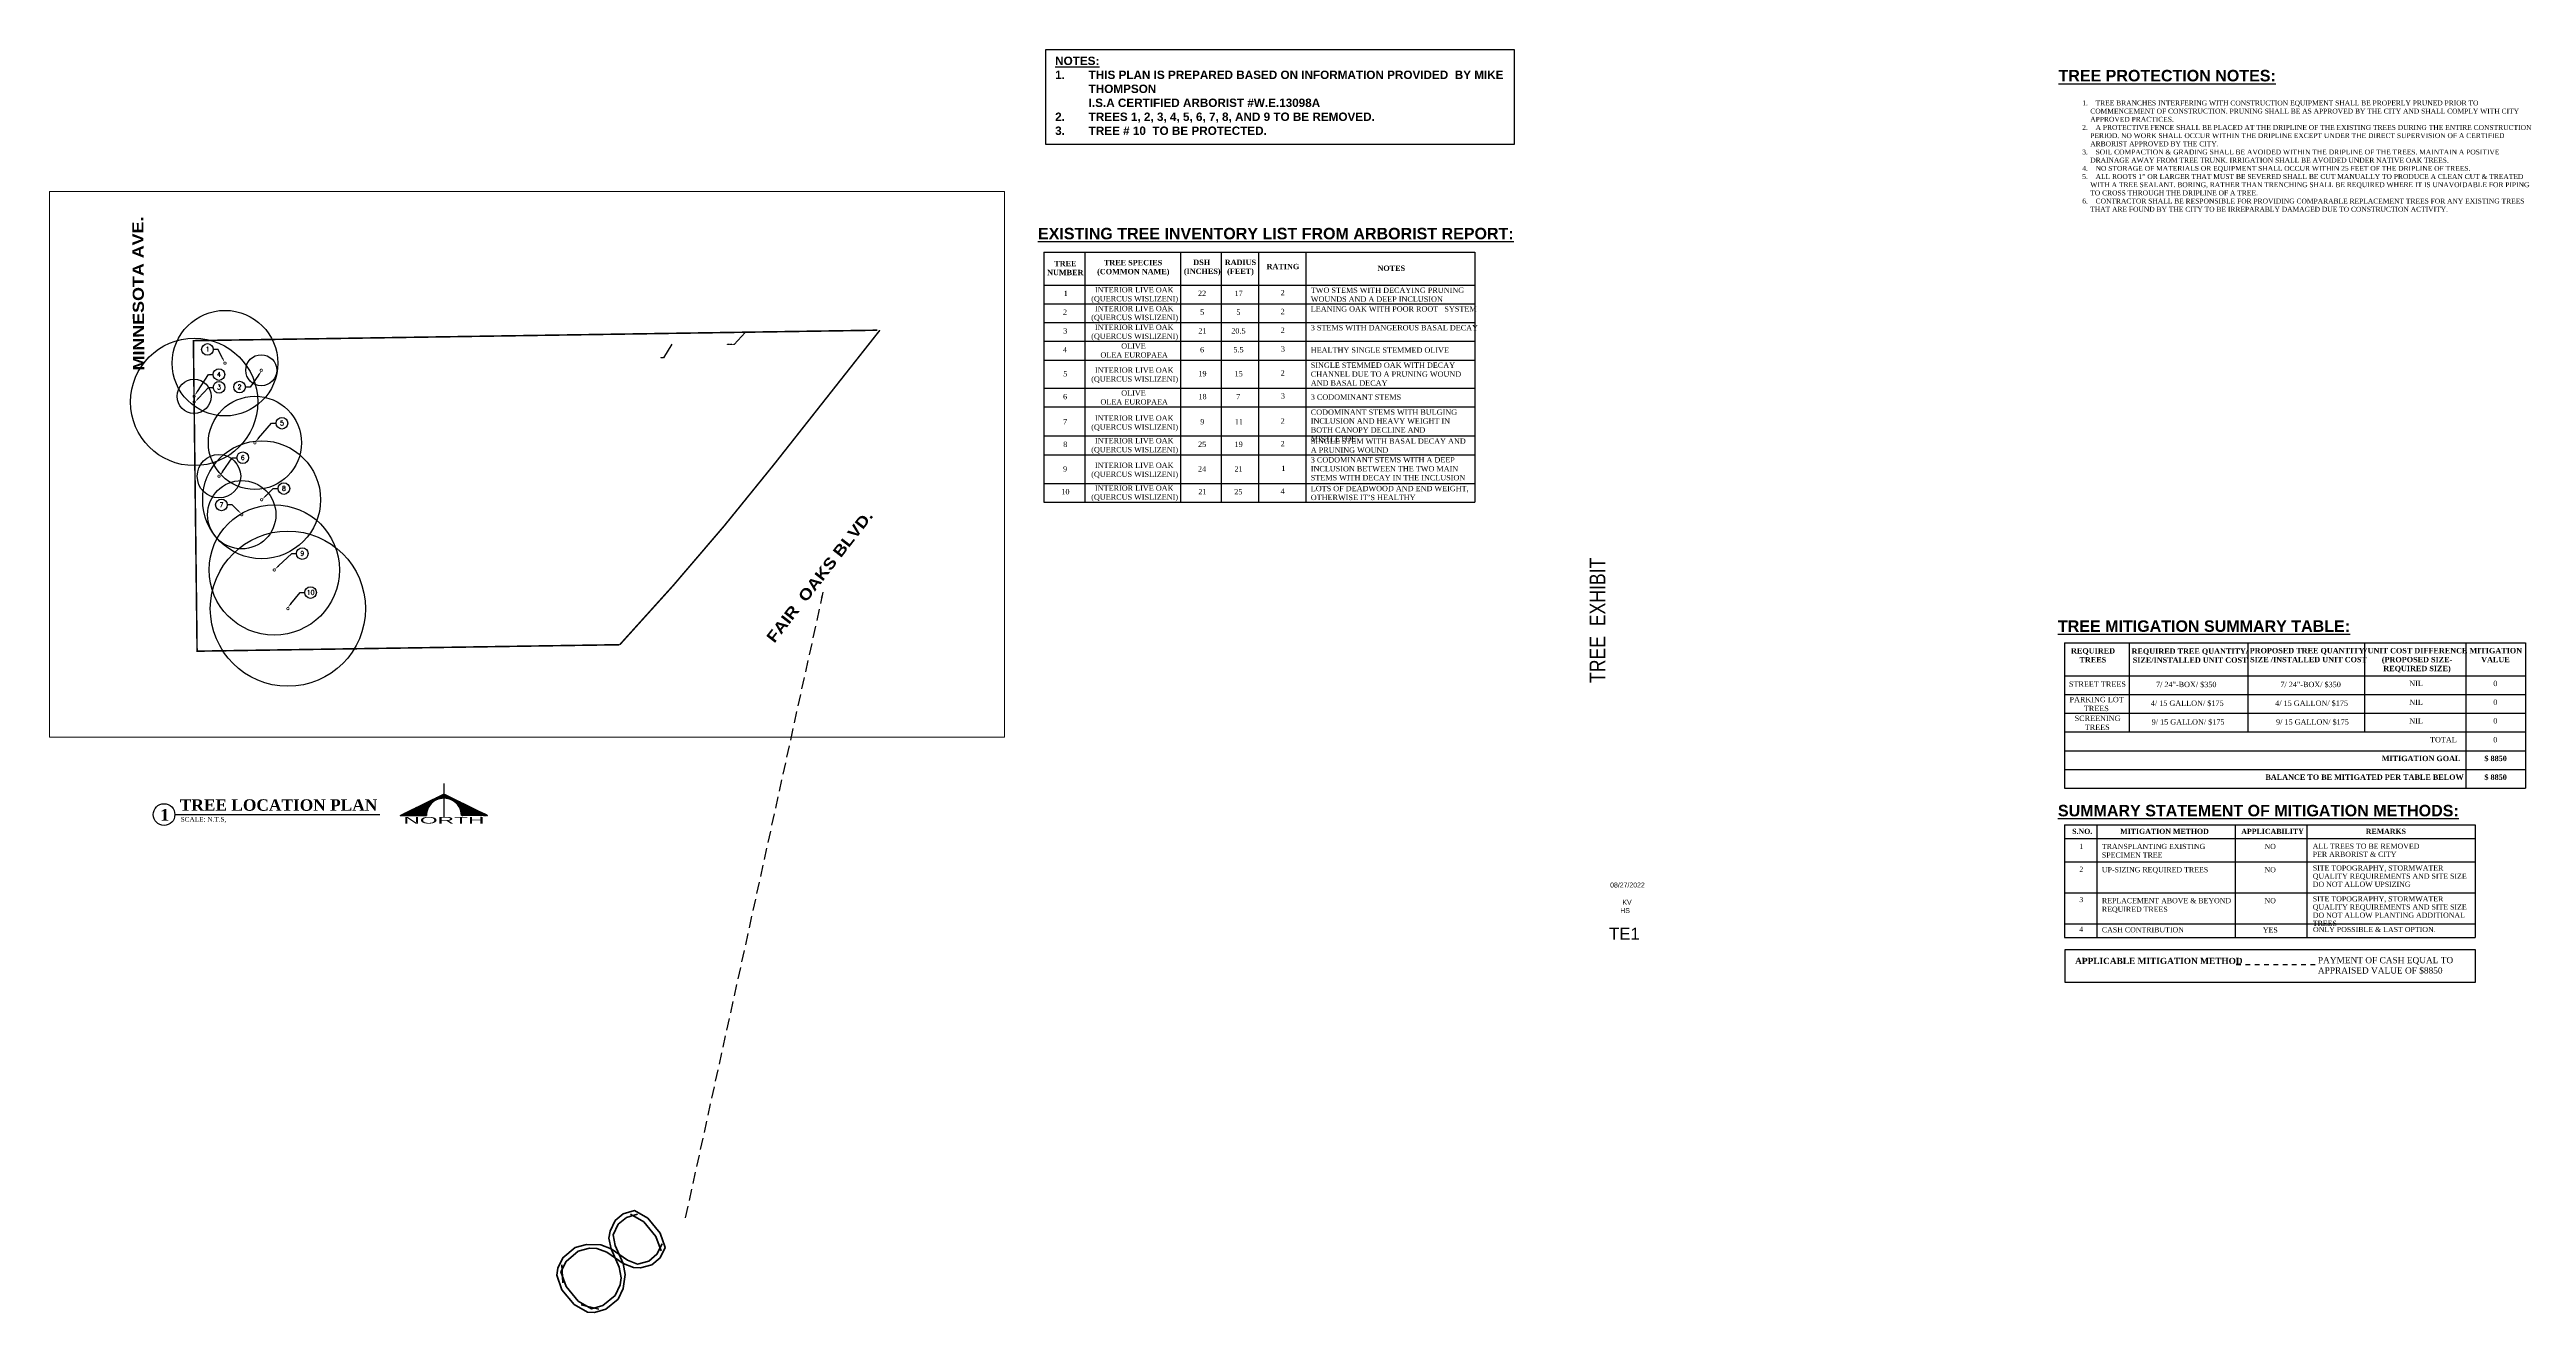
# Paper-space layout 'Layout1' of a CAD drawing. Header units: feet. Extents: x -0.2 to 53, y -6 to 21.2.
# The model-space entities are those that its viewports show. They can reach past a viewport. Long polylines and large blocks are cut down to what shows.
import ezdxf
from ezdxf import colors
from ezdxf.entities.mleader import LeaderData, LeaderLine
from ezdxf.enums import TextEntityAlignment as Align
from ezdxf.math import Vec2, Vec3

# ---------------------------------------------------------------- set-up
doc = ezdxf.new("R2010")
doc.units = ezdxf.units.FT
doc.header["$MEASUREMENT"] = 0
for name, pattern in [('DASHED2', [0.375, 0.25, -0.125]), ('DOT', [0.25, 0, -0.25]), ('HIDDEN', [0.375, 0.25, -0.125]), ('PHANTOM2', [1.25, 0.625, -0.125, 0.125, -0.125, 0.125, -0.125])]:
    doc.linetypes.add(name, pattern=pattern)
for name, color, linetype in [('FOUNDATION', 5, 'HIDDEN'), ('Labels', 13, 'Continuous'), ('NARROW', 1, 'Continuous'), ('PL', 6, 'Continuous'), ('TEXT', 2, 'Continuous'), ('TEXT 2', 2, 'Continuous'), ('TEXT1', 4, 'Continuous'), ('TEXT2', 3, 'Continuous'), ('TEXT3', 4, 'Continuous'), ('X-Bldg Roof', 41, 'DASHED2'), ('X-LABELS', 251, 'Continuous'), ('X-Site Surface', 1, 'Continuous'), ('X-TXT-PARCELS', 41, 'Continuous')]:
    doc.layers.add(name, color=color, linetype=linetype)
doc.styles.add('ACE ARCH1', font='arial.ttf')
doc.styles.add('ACE ROMANT', font='arial.ttf')
doc.styles.add('Annotative', font='romans.shx', dxfattribs={"height": 0.1})
doc.styles.add('Arial', font='ariblk.ttf', dxfattribs={"height": 0.06})
doc.styles.add('GRAFIC', font='helv03.shx', dxfattribs={"height": 0.003543})
doc.styles.add('ROMAND', font='romand.shx')
doc.styles.get("Standard").update_dxf_attribs({"font": 'romans.shx', "height": 0.1})
doc.dimstyles.new('Annotative', dxfattribs={"dimscale": 0, "dimtxt": 0.1, "dimasz": 0.125, "dimexe": 0.1, "dimexo": 0.0625, "dimgap": 0.09, "dimtad": 0, "dimzin": 0, "dimdsep": 46, "dimtxsty": 'Annotative', "dimcen": 0.09, "dimclrd": 256, "dimclre": 256, "dimclrt": 256, "dimaunit": 1, "dimadec": 3, "dimazin": 0, "dimtfac": 1, "dimtofl": 0, "dimtmove": 0, "dimatfit": 3, "dimfxl": 1, "dimtfill": 1, "dimtolj": 1, "dimtzin": 0, "dimarcsym": 0})

# ---------------------------------------------------------------- blocks, each defined once
blk = doc.blocks.new('TB_P_N')
at = {"layer": 'TEXT1', "style": 'ACE ROMANT', "width": 0.8}
blk.add_attdef('SHEET', text='', height=0.32, rotation=90, dxfattribs=at).set_placement((35.71, 8.116), align=Align.CENTER)
at = {"layer": 'TEXT1', "style": 'ACE ARCH1', "width": 0.85}
blk.add_attdef('##', (35.548, 0.718), '', height=0.4, dxfattribs=at)
at = {"layer": 'TEXT2', "style": 'ACE ARCH1'}
blk.add_attdef('SHEET?OF?', text='', height=0.2, dxfattribs=at).set_placement((36.168, 0.099), align=Align.CENTER)
at = {"layer": 'TEXT3', "style": 'ACE ARCH1'}
blk.add_attdef('?', (35.901, 1.907), '', height=0.11, dxfattribs=at)
at = {"layer": 'TEXT3', "style": 'ACE ARCH1', "width": 1.1}
for p in [(36.235, 1.544), (36.235, 1.363)]:
    blk.add_attdef('?', p, '', height=0.11, dxfattribs=at)
blk = doc.blocks.new('DFSD')
at = {"layer": 'NARROW'}
h = blk.add_hatch(dxfattribs=at)
h.set_pattern_fill('ANSI37', color=254, scale=0.01, angle=229.4069, style=0)
h.set_pattern_definition([(274.406869, (17.515341, -43.0485425), (0.001246304435, 9.6048198e-05), []), (4.406869, (17.515341, -43.0485425), (-9.6048198e-05, 0.001246304435), [])])
h.paths.add_polyline_path([(29.72, 2.758, -0.414214), (30.248, 2.799), (30.614, 3.226), (29.655, 2.814)])
h.paths.add_polyline_path([(29.72, 2.758), (29.655, 2.814), (29.394, 1.802), (29.76, 2.23, -0.414214)])
for p, q in [((30.614, 3.226), (29.655, 2.814)), ((30.614, 3.226), (30.248, 2.799)), ((29.394, 1.802), (29.655, 2.814)), ((29.481, 2.962), (30.03, 2.492)), ((29.394, 1.802), (29.76, 2.23))]:
    blk.add_line(p, q, dxfattribs=at)
blk.add_arc((30.004, 2.514), 0.375, 49.4069, 229.4069, dxfattribs=at)
at = {"layer": 'NARROW', "style": 'GRAFIC', "width": 2.5}
blk.add_text('NORTH', height=0.1402, rotation=49.4069, dxfattribs=at).set_placement((30.135, 2.403), align=Align.CENTER)
blk = doc.blocks.new('_TagCircle - Imperial')
at = {"color": 0, "linetype": 'ByBlock', "lineweight": -2, "transparency": 16777216}
blk.add_circle((0, 0), 0.125, dxfattribs=at)
at = {"color": 2, "transparency": 16777216}
blk.add_attdef('TAGNUMBER', text='', height=0.1, dxfattribs=at).set_placement((0, -0.046875), align=Align.CENTER)

msp = doc.modelspace()

# ---------------------------------------------------------------- linework, layer by layer
at = {"linetype": 'Continuous', "const_width": 0.25}
for points, elevation in [([(6766607.81, 1995044.7, 1), (6766607.06, 1995044.7, 1)], 138.18), ([(6766619.49, 1995042.42, 1), (6766618.74, 1995042.42, 1)], 136), ([(6766597.85, 1995034.03, 1), (6766597.1, 1995034.03, 1)], 138.99), ([(6766597.87, 1995032.21, 1), (6766597.12, 1995032.21, 1)], 277.99), ([(6766617.45, 1995019.04, 1), (6766616.7, 1995019.04, 1)], 134.92), ([(6766619.62, 1995000.73, 1), (6766618.87, 1995000.73, 1)], 132.72), ([(6766613.19, 1994995.91, 1), (6766612.44, 1994995.91, 1)], 133.87), ([(6766623.69, 1994978.11, 1), (6766622.94, 1994978.11, 1)], 128.52), ([(6766628.08, 1994965.65, 1), (6766627.33, 1994965.65, 1)], 126.13)]:
    msp.add_lwpolyline(points, format="xyb", close=True, dxfattribs=dict(at, elevation=elevation))
msp.add_lwpolyline([(6766605.87, 1995008.3, 1), (6766605.12, 1995008.3, 1)], format="xyb", close=True, dxfattribs=at)
for centre, radius in [((6766607.43, 1995044.7, 138.18), 17), ((6766597.5, 1995032.21, 277.99), 20.5), ((6766619.11, 1995042.42, 136), 5), ((6766597.47, 1995034.03, 138.99), 5.5), ((6766617.08, 1995019.04, 134.92), 15), ((6766605.49, 1995008.3), 7), ((6766619.24, 1995000.73, 132.72), 19), ((6766612.82, 1994995.91, 133.87), 11), ((6766623.31, 1994978.11, 128.52), 21), ((6766627.7, 1994965.65, 126.13), 25)]:
    msp.add_circle(centre, radius)
at = {"layer": 'PL', "linetype": 'PHANTOM2'}
msp.add_lwpolyline([(6766817.69, 1995055.32, 0.5, 0.5, 0), (6766775.45, 1995054.68, 0.5, 0.5, 0), (6766775.11, 1995054.67, 0.5, 0.5, 0), (6766597.25, 1995051.96, 0.5, 0.5, 0), (6766598.44, 1994951.96, 0.5, 0.5, 0), (6766720.74, 1994953.83, 0.5, 0.5, 0), (6766734.65, 1994954.04, 0.5, 0.5, 0.02003), (6766784.39, 1995012.14, 0.5, 0.5, 0), (6766818.48, 1995055.33, 0, 0, 0)], format="xyseb", dxfattribs=at)

# ---------------------------------------------------------------- texts
at = {"layer": 'TEXT 2', "color": 2, "linetype": 'Continuous', "style": 'Arial'}
for s, rotation, oblique, p in [('MINNESOTA AVE.', 90.37232, 360, (6766579.48, 1995067.14)), ('FAIR  OAKS BLVD.', 52.09278, 0, (6766799.06, 1994976.02))]:
    msp.add_text(s, height=3.6, rotation=rotation, dxfattribs=dict(at, oblique=oblique)).set_placement(p, align=Align.MIDDLE_CENTER)

# ---------------------------------------------------------------- leaders
at = {"layer": 'Labels', "color": 13, "linetype": 'Continuous', "lineweight": 0}
ml = msp.add_multileader_block('Standard', dxfattribs=at)
ml.set_content('_TagCircle - Imperial', color=13, scale=15)
ml.set_attribute('TAGNUMBER', '1', width=0)
ml.set_leader_properties(color=41, linetype='ByLayer', lineweight=-1)
ml.build(insert=Vec2(0, 0))
ml.multileader.update_dxf_attribs({"dogleg_length": 0.102, "arrow_head_size": 1.53, "scale": 15})
ctx = ml.context
ctx.base_point, ctx.scale, ctx.char_height, ctx.arrow_head_size, ctx.landing_gap_size, ctx.plane_origin = Vec3(6766599.92, 1995049.12, 138.18), 15, 1.5, 1.53, 1.35, Vec3(6766612.91, 1995047.47, 138.18)
notes = []
notes.append((ctx, [(0, (1, 1, 0), (6766605.2, 1995049.12, 138.18), (-1, 0), 1.53, [(0, [(6766607.26, 1995045.03, 138.18)], 0, [])])]))
ctx.block.insert = Vec3(6766601.79, 1995049.12, 138.18)
ml = msp.add_multileader_block('Standard', dxfattribs=at)
ml.set_content('_TagCircle - Imperial', color=13, scale=15)
ml.set_attribute('TAGNUMBER', '4', width=0)
ml.set_leader_properties(color=41, linetype='ByLayer', lineweight=-1)
ml.build(insert=Vec2(0, 0))
ml.multileader.update_dxf_attribs({"dogleg_length": 0.102, "arrow_head_size": 1.53, "scale": 15})
ctx = ml.context
ctx.base_point, ctx.scale, ctx.char_height, ctx.arrow_head_size, ctx.landing_gap_size, ctx.plane_origin = Vec3(6766603.62, 1995041.05, 138.99), 15, 1.5, 1.53, 1.35, Vec3(6766602.95, 1995036.79, 138.99)
notes.append((ctx, [(1, (1, 1, 0), (6766602.09, 1995041.05, 138.99), (1, 0), 1.53, [(0, [(6766597.7, 1995034.32, 138.99)], 0, [])])]))
ctx.block.insert = Vec3(6766605.49, 1995041.05, 138.99)
ml = msp.add_multileader_block('Standard', dxfattribs=at)
ml.set_content('_TagCircle - Imperial', color=13, scale=15)
ml.set_attribute('TAGNUMBER', '3', width=0)
ml.set_leader_properties(color=41, linetype='ByLayer', lineweight=-1)
ml.build(insert=Vec2(0, 0))
ml.multileader.update_dxf_attribs({"dogleg_length": 0.102, "arrow_head_size": 1.53, "scale": 15})
ctx = ml.context
ctx.base_point, ctx.scale, ctx.char_height, ctx.arrow_head_size, ctx.landing_gap_size, ctx.plane_origin = Vec3(6766603.65, 1995036.92, 277.99), 15, 1.5, 1.53, 1.35, Vec3(6766602.97, 1995034.98, 277.99)
notes.append((ctx, [(1, (1, 1, 0), (6766602.12, 1995036.92, 277.99), (1, 0), 1.53, [(0, [(6766597.86, 1995032.31, 277.99)], 0, [])])]))
ctx.block.insert = Vec3(6766605.52, 1995036.92, 277.99)
ml = msp.add_multileader_block('Standard', dxfattribs=at)
ml.set_content('_TagCircle - Imperial', color=13, scale=15)
ml.set_attribute('TAGNUMBER', '2', width=0)
ml.set_leader_properties(color=41, linetype='ByLayer', lineweight=-1)
ml.build(insert=Vec2(0, 0))
ml.multileader.update_dxf_attribs({"dogleg_length": 0.102, "arrow_head_size": 1.53, "scale": 15})
ctx = ml.context
ctx.base_point, ctx.scale, ctx.char_height, ctx.arrow_head_size, ctx.landing_gap_size, ctx.plane_origin = Vec3(6766610.24, 1995037.02, 136), 15, 1.5, 1.53, 1.35, Vec3(6766624.67, 1995045.42, 136)
notes.append((ctx, [(0, (1, 1, 0), (6766615.52, 1995037.02, 136), (-1, 0), 1.53, [(0, [(6766619.11, 1995042.05, 136)], 0, [])])]))
ctx.block.insert = Vec3(6766612.12, 1995037.02, 136)
ml = msp.add_multileader_block('Standard', dxfattribs=at)
ml.set_content('_TagCircle - Imperial', color=13, scale=15)
ml.set_attribute('TAGNUMBER', '5', width=0)
ml.set_leader_properties(color=41, linetype='ByLayer', lineweight=-1)
ml.build(insert=Vec2(0, 0))
ml.multileader.update_dxf_attribs({"dogleg_length": 0.102, "arrow_head_size": 1.53, "scale": 15})
ctx = ml.context
ctx.base_point, ctx.scale, ctx.char_height, ctx.arrow_head_size, ctx.landing_gap_size, ctx.plane_origin = Vec3(6766623.92, 1995025.38, 135.7), 15, 1.5, 1.53, 1.35, Vec3(6766622.56, 1995021.8, 135.7)
notes.append((ctx, [(1, (1, 1, 0), (6766622.39, 1995025.38, 135.7), (1, 0), 1.53, [(0, [(6766617.23, 1995019.38, 135.7)], 0, [])])]))
ctx.block.insert = Vec3(6766625.79, 1995025.38, 135.7)
ml = msp.add_multileader_block('Standard', dxfattribs=at)
ml.set_content('_TagCircle - Imperial', color=13, scale=15)
ml.set_attribute('TAGNUMBER', '6', width=0)
ml.set_leader_properties(color=41, linetype='ByLayer', lineweight=-1)
ml.build(insert=Vec2(0, 0))
ml.multileader.update_dxf_attribs({"dogleg_length": 0.102, "arrow_head_size": 1.53, "scale": 15})
ctx = ml.context
ctx.base_point, ctx.scale, ctx.char_height, ctx.arrow_head_size, ctx.landing_gap_size, ctx.plane_origin = Vec3(6766611.27, 1995014.26), 15, 1.5, 1.53, 1.35, Vec3(6766610.97, 1995011.07)
notes.append((ctx, [(1, (1, 1, 0), (6766609.74, 1995014.26), (1, 0), 1.53, [(0, [(6766605.81, 1995008.5)], 0, [])])]))
ctx.block.insert = Vec3(6766613.15, 1995014.26)
ml = msp.add_multileader_block('Standard', dxfattribs=at)
ml.set_content('_TagCircle - Imperial', color=13, scale=15)
ml.set_attribute('TAGNUMBER', '8', width=0)
ml.set_leader_properties(color=41, linetype='ByLayer', lineweight=-1)
ml.build(insert=Vec2(0, 0))
ml.multileader.update_dxf_attribs({"dogleg_length": 0.102, "arrow_head_size": 1.53, "scale": 15})
ctx = ml.context
ctx.base_point, ctx.scale, ctx.char_height, ctx.arrow_head_size, ctx.landing_gap_size, ctx.plane_origin = Vec3(6766624.54, 1995004.34, 132.72), 15, 1.5, 1.53, 1.35, Vec3(6766625, 1995003.73, 132.72)
notes.append((ctx, [(1, (1, 1, 0), (6766623.01, 1995004.34, 132.72), (1, 0), 1.53, [(0, [(6766619.53, 1995000.97, 132.72)], 0, [])])]))
ctx.block.insert = Vec3(6766626.41, 1995004.34, 132.72)
ml = msp.add_multileader_block('Standard', dxfattribs=at)
ml.set_content('_TagCircle - Imperial', color=13, scale=15)
ml.set_attribute('TAGNUMBER', '7', width=0)
ml.set_leader_properties(color=41, linetype='ByLayer', lineweight=-1)
ml.build(insert=Vec2(0, 0))
ml.multileader.update_dxf_attribs({"dogleg_length": 0.102, "arrow_head_size": 1.53, "scale": 15})
ctx = ml.context
ctx.base_point, ctx.scale, ctx.char_height, ctx.arrow_head_size, ctx.landing_gap_size, ctx.plane_origin = Vec3(6766604.42, 1994999.06, 133.87), 15, 1.5, 1.53, 1.35, Vec3(6766618.29, 1994998.67, 133.87)
notes.append((ctx, [(0, (1, 1, 0), (6766609.7, 1994999.06, 133.87), (-1, 0), 1.53, [(0, [(6766612.65, 1994996.24, 133.87)], 0, [])])]))
ctx.block.insert = Vec3(6766606.3, 1994999.06, 133.87)
ml = msp.add_multileader_block('Standard', dxfattribs=at)
ml.set_content('_TagCircle - Imperial', color=13, scale=15)
ml.set_attribute('TAGNUMBER', '9', width=0)
ml.set_leader_properties(color=41, linetype='ByLayer', lineweight=-1)
ml.build(insert=Vec2(0, 0))
ml.multileader.update_dxf_attribs({"dogleg_length": 0.102, "arrow_head_size": 1.53, "scale": 15})
ctx = ml.context
ctx.base_point, ctx.scale, ctx.char_height, ctx.arrow_head_size, ctx.landing_gap_size, ctx.plane_origin = Vec3(6766630.46, 1994983.39, 128.52), 15, 1.5, 1.53, 1.35, Vec3(6766628.79, 1994980.87, 128.52)
notes.append((ctx, [(1, (1, 1, 0), (6766628.93, 1994983.39, 128.52), (1, 0), 1.53, [(0, [(6766623.57, 1994978.38, 128.52)], 0, [])])]))
ctx.block.insert = Vec3(6766632.34, 1994983.39, 128.52)
ml = msp.add_multileader_block('Standard', dxfattribs=at)
ml.set_content('_TagCircle - Imperial', color=13, scale=15)
ml.set_attribute('TAGNUMBER', '10', width=0)
ml.set_leader_properties(color=41, linetype='ByLayer', lineweight=-1)
ml.build(insert=Vec2(0, 0))
ml.multileader.update_dxf_attribs({"dogleg_length": 0.102, "arrow_head_size": 1.53, "scale": 15})
ctx = ml.context
ctx.base_point, ctx.scale, ctx.char_height, ctx.arrow_head_size, ctx.landing_gap_size, ctx.plane_origin = Vec3(6766633.14, 1994970.84, 126.06), 15, 1.5, 1.53, 1.35, Vec3(6766633.12, 1994968.42, 126.06)
notes.append((ctx, [(1, (1, 1, 0), (6766631.61, 1994970.84, 126.06), (1, 0), 1.53, [(0, [(6766627.7, 1994966.03, 126.06)], 0, [])])]))
ctx.block.insert = Vec3(6766635.01, 1994970.84, 126.06)
at = {"layer": 'X-LABELS', "color": 2}
ml = msp.add_multileader_mtext('Standard', dxfattribs=at)
ml.set_content('DEAD TREE IN NEIGHBORS LOT', color=2, style='Annotative')
ml.set_leader_properties(color=41, linetype='ByLayer', lineweight=-1)
ml.build(insert=Vec2(0, 0))
ml.multileader.update_dxf_attribs({"dogleg_length": 0.102, "arrow_head_size": 0.102})
ctx = ml.context
ctx.base_point, ctx.char_height, ctx.arrow_head_size, ctx.landing_gap_size, ctx.plane_origin = Vec3(6766768.81, 1995050.75), 0.102, 0.102, 0.102, Vec3(6766773.68, 1995054.44)
ctx.text_align_type = 2
notes.append((ctx, [(1, (1, 1, 0), (6766771.52, 1995050.75), (-1, 0), 0.102, [(0, [(6766775.11, 1995054.67)], 0, [])])]))
ctx.mtext.insert, ctx.mtext.width, ctx.mtext.alignment, ctx.mtext.flow_direction = Vec3(6766771.32, 1995050.8), 19.5231, 3, 5
ml = msp.add_multileader_mtext('Standard', dxfattribs=at)
ml.set_content('DEAD TREE', color=2, style='Annotative')
ml.set_leader_properties(color=41, linetype='ByLayer', lineweight=-1)
ml.build(insert=Vec2(0, 0))
ml.multileader.update_dxf_attribs({"dogleg_length": 0.102, "arrow_head_size": 0.102})
ctx = ml.context
ctx.base_point, ctx.char_height, ctx.arrow_head_size, ctx.landing_gap_size, ctx.plane_origin = Vec3(6766747.65, 1995046.43, 139.71), 0.102, 0.102, 0.102, Vec3(6766750, 1995050.63, 139.71)
ctx.text_align_type = 2
notes.append((ctx, [(1, (1, 1, 0), (6766748.77, 1995046.43, 139.71), (-1, 0), 0.102, [(0, [(6766751.43, 1995050.86, 139.71)], 0, [])])]))
ctx.mtext.insert, ctx.mtext.alignment, ctx.mtext.flow_direction = Vec3(6766748.57, 1995046.48, 139.71), 3, 5
for ctx, leaders in notes:
    for number, flags, end, landing, length, lines in leaders:
        leader = LeaderData()
        leader.index, (leader.has_last_leader_line, leader.has_dogleg_vector, leader.attachment_direction) = number, flags
        leader.last_leader_point, leader.dogleg_vector, leader.dogleg_length = Vec3(end), Vec3(landing), length
        for number, points, colour, breaks in lines:
            line = LeaderLine()
            line.index, line.vertices, line.color, line.breaks = number, Vec3.list(points), colors.encode_raw_color(colour), breaks
            leader.lines.append(line)
        ctx.leaders.append(leader)

psp = doc.layouts.get("Layout1")

# ---------------------------------------------------------------- linework, layer by layer
at = {"color": 41}
for p, q in [((21.139, 16.807), (21.139, 11.443)), ((21.139, 16.807), (30.395, 16.807)), ((22.017, 16.807), (22.017, 11.443)), ((24.073, 16.807), (24.073, 11.443)), ((24.948, 16.807), (24.948, 11.443)), ((25.748, 16.807), (25.748, 11.443)), ((26.77, 16.807), (26.77, 11.443)), ((30.395, 16.807), (30.395, 11.443)), ((21.139, 16.103), (30.395, 16.103)), ((21.139, 15.701), (30.395, 15.701)), ((21.139, 15.298), (30.395, 15.298)), ((21.139, 14.896), (30.395, 14.896)), ((21.139, 14.493), (30.395, 14.493)), ((21.139, 13.888), (30.395, 13.888)), ((21.139, 13.486), (30.395, 13.486)), ((21.139, 12.863), (30.395, 12.863)), ((21.139, 12.461), (30.395, 12.461)), ((21.139, 11.845), (30.395, 11.845)), ((21.139, 11.443), (30.395, 11.443)), ((43.064, 8.42), (43.064, 5.301)), ((43.064, 8.42), (52.968, 8.42)), ((44.452, 8.42), (44.452, 6.508)), ((47.002, 8.42), (47.002, 6.508)), ((49.509, 8.42), (49.509, 6.508)), ((51.688, 8.42), (51.688, 5.301)), ((52.968, 8.42), (52.968, 5.301)), ((43.064, 7.716), (52.968, 7.716)), ((43.064, 7.313), (52.968, 7.313)), ((43.064, 6.911), (52.968, 6.911)), ((43.064, 6.508), (52.968, 6.508)), ((43.064, 6.106), (52.968, 6.106)), ((43.064, 5.703), (52.968, 5.703)), ((43.064, 5.301), (52.968, 5.301)), ((43.064, 4.516), (43.064, 2.092)), ((43.064, 4.516), (51.885, 4.516)), ((43.76, 4.516), (43.76, 2.092)), ((46.733, 4.516), (46.733, 2.092)), ((48.275, 4.516), (48.275, 2.092)), ((51.885, 4.516), (51.885, 2.092)), ((43.064, 4.218), (51.885, 4.218)), ((43.064, 3.718), (51.885, 3.718)), ((43.064, 3.054), (51.885, 3.054)), ((43.064, 2.39), (51.885, 2.39)), ((43.064, 2.092), (51.885, 2.092))]:
    psp.add_line(p, q, dxfattribs=at)
psp.add_lwpolyline([(21.178, 21.158), (31.239, 21.158), (31.239, 19.118), (21.178, 19.118)], close=True)
at = {"layer": 'TEXT'}
psp.add_line((2.468, 4.734), (6.872, 4.734), dxfattribs=at)
psp.add_lwpolyline([(43.077, 1.841), (51.885, 1.841), (51.885, 1.131), (43.077, 1.131)], close=True, dxfattribs=at)
psp.add_circle((2.236, 4.734), 0.233, dxfattribs=at)
at = {"layer": 'TEXT1', "color": 2, "linetype": 'DOT', "ltscale": 0.3}
psp.add_line((46.753, 1.519), (48.532, 1.519), dxfattribs=at)

# ---------------------------------------------------------------- block references
at = {"layer": 'FOUNDATION'}
ref = psp.add_blockref('TB_P_N', (-0.313, 0.425), dxfattribs=dict(at, xscale=0.9664126730024998, yscale=0.9664126730024998, zscale=0.9664126730024998))
ref.add_attrib('SHEET', 'TREE  EXHIBIT', dxfattribs={"layer": 'TEXT1', "height": 0.33824, "rotation": 90, "style": 'ACE ROMANT', "width": 0.8}).set_placement((33.201, 8.904), align=Align.CENTER)
ref.add_attrib('?', '08/27/2022', (33.305, 3.169), dxfattribs={"layer": 'TEXT3', "height": 0.1063, "style": 'ACE ARCH1'})
ref.add_attrib('?', 'KV', (33.568, 2.8), dxfattribs={"layer": 'TEXT3', "height": 0.1063, "style": 'ACE ARCH1'})
ref.add_attrib('?', 'HS', (33.522, 2.621), dxfattribs={"layer": 'TEXT3', "height": 0.1063, "style": 'ACE ARCH1'})
ref.add_attrib('##', 'TE1', dxfattribs={"layer": 'TEXT1', "height": 0.2567, "style": 'ACE ARCH1'}).set_placement((33.61, 2.177), align=Align.MIDDLE_CENTER)
at = {"layer": 'X-Site Surface', "rotation": 310.5931311381193}
psp.add_blockref('DFSD', (-13.183, 25.862), dxfattribs=at)

# ---------------------------------------------------------------- texts
at = {"attachment_point": 1, "style": 'Annotative'}
for s, insert, char_height, width in [('{\\fArial|b1|i0|c0|p34;\\LNOTES:\\l\\P\\pi-0.72,l0.72;1.^ITHIS PLAN IS PREPARED BASED ON INFORMATION PROVIDED  BY MIKE THOMPSON\\P\\pi0,l0;^II.S.A CERTIFIED ARBORIST #W.E.13098A\\P\\pi-0.72,l0.72;2.^ITREES 1, 2, 3, 4, 5, 6, 7, 8, AND 9 TO BE REMOVED.\\P3.^ITREE # 10  TO BE PROTECTED.}', (21.381, 21.006), 0.18, 9.64678), ('\\pi-0.98644,l0.98644;{\\fArial|b1|i0|c0|p34;\\LTREE PROTECTION NOTES:}', (42.936, 20.722), 0.24661, 15.50056), ('\\pi-0.98644,l0.98644;{\\fArial|b1|i0|c0|p34;\\LEXISTING TREE INVENTORY LIST FROM ARBORIST REPORT:}', (21.012, 17.331), 0.24661, 15.50056), ('\\pi-0.98644,l0.98644;{\\fArial|b1|i0|c0|p34;\\LTREE MITIGATION SUMMARY TABLE:}', (42.924, 8.904), 0.24661, 15.50056), ('{\\fTimes New Roman|b1|i0|c0|p18;TREE LOCATION PLAN}', (2.575, 5.063), 0.24661, 15.50056), ('\\pi-0.98644,l0.98644;{\\fArial|b1|i0|c0|p34;\\LSUMMARY STATEMENT OF MITIGATION METHODS:}', (42.924, 4.943), 0.24661, 15.50056)]:
    psp.add_mtext(s, dxfattribs=dict(at, insert=insert, char_height=char_height, width=width))
at = {"layer": 'TEXT', "attachment_point": 1}
for s, insert, char_height, width in [('\\pi-0.17233,l0.34466;{\\fTimes New Roman|b0|i0|c0|p18;\\H0.91667x;1.^ITREE BRANCHES INTERFERING WITH CONSTRUCTION EQUIPMENT SHALL BE PROPERLY PRUNED PRIOR TO COMMENCEMENT OF CONSTRUCTION. PRUNING SHALL BE AS APPROVED BY THE CITY AND SHALL COMPLY WITH CITY APPROVED PRACTICES.\\P2.^IA PROTECTIVE FENCE SHALL BE PLACED AT THE DRIPLINE OF THE EXISTING TREES DURING THE ENTIRE CONSTRUCTION PERIOD. NO WORK SHALL OCCUR WITHIN THE DRIPLINE EXCEPT UNDER THE DIRECT SUPERVISION OF A CERTIFIED ARBORIST APPROVED BY THE CITY.\\P3.^ISOIL COMPACTION & GRADING SHALL BE AVOIDED WITHIN THE DRIPLINE OF THE TREES. MAINTAIN A POSITIVE DRAINAGE AWAY FROM TREE TRUNK. IRRIGATION SHALL BE AVOIDED UNDER NATIVE OAK TREES.\\P4.^INO STORAGE OF MATERIALS OR EQUIPMENT SHALL OCCUR WITHIN 25 FEET OF THE DRIPLINE OF TREES.\\P5.^IALL ROOTS 1” OR LARGER THAT MUST BE SEVERED SHALL BE CUT MANUALLY TO PRODUCE A CLEAN CUT & TREATED WITH A TREE SEALANT. BORING, RATHER THAN TRENCHING SHALL BE REQUIRED WHERE IT IS UNAVOIDABLE FOR PIPING TO CROSS THROUGH THE DRIPLINE OF A TREE.\\P6.^ICONTRACTOR SHALL BE RESPONSIBLE FOR PROVIDING COMPARABLE REPLACEMENT TREES FOR ANY EXISTING TREES THAT ARE FOUND BY THE CITY TO BE IRREPARABLY DAMAGED DUE TO CONSTRUCTION ACTIVITY.}', (43.274, 20.065), 0.114886, 9.70566), ('\\pi0.30471;{\\fTimes New Roman|b1|i0|c0|p18;\\C4;TREE \\P\\pi0.15197;NUMBER}', (21.057, 16.621), 0.11489, 1.05859), ('\\pi0.36182;{\\fTimes New Roman|b1|i0|c0|p18;\\C4;TREE SPECIES\\P\\pi0.21614;(COMMON NAME)}', (22.066, 16.641), 0.11489, 1.9248), ('\\pi0.45347;{\\fTimes New Roman|b1|i0|c0|p18;\\C4;DSH\\P\\pi0.24981;(INCHES)}', (23.896, 16.648), 0.11489, 1.25118), ('\\pi0.30468;{\\fTimes New Roman|b1|i0|c0|p18;\\C4;RADIUS\\P\\pi0.35373;(FEET)}', (24.721, 16.648), 0.11489, 1.25118), ('\\pi0.30307;{\\fTimes New Roman|b1|i0|c0|p18;\\C4;RATING}', (25.621, 16.558), 0.11489, 1.28135), ('\\pi0.34203;{\\fTimes New Roman|b1|i0|c0|p18;\\C4;NOTES}', (27.963, 16.522), 0.11489, 1.25118), ('\\pi0.50718;{\\fTimes New Roman|b0|i0|c0|p18;1}', (21.057, 15.981), 0.11489, 1.05859), ('\\pi0.13765;{\\fTimes New Roman|b0|i0|c0|p18;INTERIOR LIVE OAK\\P\\pi0.05602;(QUERCUS WISLIZENI)}', (22.1, 16.058), 0.11489, 1.90258), ('\\pi0.44982;{\\fTimes New Roman|b0|i0|c0|p18;22}', (24, 15.981), 0.11489, 1.05859), ('\\pi0.45818;{\\fTimes New Roman|b0|i0|c0|p18;17}', (24.777, 15.981), 0.11489, 1.05859), ('\\pi0.58853;{\\fTimes New Roman|b0|i0|c0|p18;2 }', (25.637, 15.995), 0.11489, 1.25118), ('{\\fTimes New Roman|b0|i0|c0|p18;TWO STEMS WITH DECAYING PRUNING WOUNDS AND A DEEP INCLUSION}', (26.873, 16.05), 0.11489, 3.40713), ('\\pi0.49223;{\\fTimes New Roman|b0|i0|c0|p18;2}', (21.057, 15.578), 0.11489, 1.05859), ('\\pi0.13765;{\\fTimes New Roman|b0|i0|c0|p18;INTERIOR LIVE OAK\\P\\pi0.05602;(QUERCUS WISLIZENI)}', (22.1, 15.656), 0.11489, 1.90258), ('\\pi0.49653;{\\fTimes New Roman|b0|i0|c0|p18;5}', (24, 15.578), 0.11489, 1.05859), ('\\pi0.49653;{\\fTimes New Roman|b0|i0|c0|p18;5}', (24.777, 15.578), 0.11489, 1.05859), ('\\pi0.58853;{\\fTimes New Roman|b0|i0|c0|p18;2 }', (25.637, 15.592), 0.11489, 1.25118), ('{\\fTimes New Roman|b0|i0|c0|p18;LEANING OAK WITH POOR ROOT   SYSTEM}', (26.873, 15.647), 0.11489, 3.40713), ('\\pi0.49736;{\\fTimes New Roman|b0|i0|c0|p18;3}', (21.057, 15.176), 0.11489, 1.05859), ('\\pi0.13765;{\\fTimes New Roman|b0|i0|c0|p18;INTERIOR LIVE OAK\\P\\pi0.05602;(QUERCUS WISLIZENI)}', (22.1, 15.253), 0.11489, 1.90258), ('\\pi0.45665;{\\fTimes New Roman|b0|i0|c0|p18;21}', (24, 15.176), 0.11489, 1.05859), ('\\pi0.38828;{\\fTimes New Roman|b0|i0|c0|p18;20.5}', (24.777, 15.176), 0.11489, 1.05859), ('\\pi0.58853;{\\fTimes New Roman|b0|i0|c0|p18;2 }', (25.637, 15.19), 0.11489, 1.25118), ('{\\fTimes New Roman|b0|i0|c0|p18;3 STEMS WITH DANGEROUS BASAL DECAY}', (26.873, 15.245), 0.11489, 3.40713), ('\\pi0.49115;{\\fTimes New Roman|b0|i0|c0|p18;4}', (21.057, 14.773), 0.11489, 1.05859), ('\\pi0.87249;{\\fTimes New Roman|b0|i0|c0|p18;OLIVE\\P\\pi0.42616;OLEA EUROPAEA}', (21.928, 14.851), 0.11489, 2.24386), ('\\pi0.4938;{\\fTimes New Roman|b0|i0|c0|p18;6}', (24, 14.773), 0.11489, 1.05859), ('\\pi0.43292;{\\fTimes New Roman|b0|i0|c0|p18;5.5}', (24.777, 14.773), 0.11489, 1.05859), ('\\pi0.59366;{\\fTimes New Roman|b0|i0|c0|p18;3}', (25.637, 14.787), 0.11489, 1.25118), ('{\\fTimes New Roman|b0|i0|c0|p18;SINGLE STEMMED OAK WITH DECAY CHANNEL DUE TO A PRUNING WOUND AND BASAL DECAY}', (26.873, 14.44), 0.114886, 3.40713), ('{\\fTimes New Roman|b0|i0|c0|p18;HEALTHY SINGLE STEMMED OLIVE}', (26.873, 14.764), 0.11489, 3.40713), ('\\pi0.49653;{\\fTimes New Roman|b0|i0|c0|p18;5}', (21.057, 14.257), 0.11489, 1.05859), ('\\pi0.13765;{\\fTimes New Roman|b0|i0|c0|p18;INTERIOR LIVE OAK\\P\\pi0.05602;(QUERCUS WISLIZENI)}', (22.1, 14.334), 0.11489, 1.90258), ('\\pi0.87249;{\\fTimes New Roman|b0|i0|c0|p18;OLIVE\\P\\pi0.42616;OLEA EUROPAEA}', (21.928, 13.843), 0.11489, 2.24386), ('\\pi0.45806;{\\fTimes New Roman|b0|i0|c0|p18;19}', (24, 14.257), 0.11489, 1.05859), ('\\pi0.46001;{\\fTimes New Roman|b0|i0|c0|p18;15}', (24.777, 14.257), 0.11489, 1.05859), ('\\pi0.58853;{\\fTimes New Roman|b0|i0|c0|p18;2 }', (25.637, 14.271), 0.11489, 1.25118), ('\\pi0.4938;{\\fTimes New Roman|b0|i0|c0|p18;6}', (21.057, 13.766), 0.11489, 1.05859), ('\\pi0.13765;{\\fTimes New Roman|b0|i0|c0|p18;INTERIOR LIVE OAK\\P\\pi0.05602;(QUERCUS WISLIZENI)}', (22.1, 13.303), 0.11489, 1.90258), ('\\pi0.4593;{\\fTimes New Roman|b0|i0|c0|p18;18}', (24, 13.766), 0.11489, 1.05859), ('\\pi0.4938;{\\fTimes New Roman|b0|i0|c0|p18;7}', (24.777, 13.766), 0.11489, 1.05859), ('\\pi0.59366;{\\fTimes New Roman|b0|i0|c0|p18;3}', (25.637, 13.78), 0.11489, 1.25118), ('{\\fTimes New Roman|b0|i0|c0|p18;CODOMINANT STEMS WITH BULGING INCLUSION AND HEAVY WEIGHT IN BOTH CANOPY DECLINE AND MISTLETOE}', (26.873, 13.432), 0.114886, 3.40713), ('{\\fTimes New Roman|b0|i0|c0|p18;3 CODOMINANT STEMS}', (26.873, 13.756), 0.11489, 3.40713), ('\\pi0.4938;{\\fTimes New Roman|b0|i0|c0|p18;7}', (21.057, 13.225), 0.11489, 1.05859), ('\\pi0.13765;{\\fTimes New Roman|b0|i0|c0|p18;INTERIOR LIVE OAK\\P\\pi0.05602;(QUERCUS WISLIZENI)}', (22.1, 12.819), 0.11489, 1.90258), ('\\pi0.49388;{\\fTimes New Roman|b0|i0|c0|p18;9}', (24.005, 13.225), 0.11489, 1.05859), ('\\pi0.46477;{\\fTimes New Roman|b0|i0|c0|p18;11}', (24.777, 13.225), 0.11489, 1.05859), ('\\pi0.58853;{\\fTimes New Roman|b0|i0|c0|p18;2 }', (25.637, 13.239), 0.11489, 1.25118), ('{\\fTimes New Roman|b0|i0|c0|p18;SINGLE STEM WITH BASAL DECAY AND A PRUNING WOUND}', (26.873, 12.81), 0.11489, 3.40713), ('\\pi0.49691;{\\fTimes New Roman|b0|i0|c0|p18;8}', (21.057, 12.741), 0.11489, 1.05859), ('\\pi0.13765;{\\fTimes New Roman|b0|i0|c0|p18;INTERIOR LIVE OAK\\P\\pi0.05602;(QUERCUS WISLIZENI)}', (22.1, 12.29), 0.11489, 1.90258), ('\\pi0.45189;{\\fTimes New Roman|b0|i0|c0|p18;25}', (24, 12.741), 0.11489, 1.05859), ('\\pi0.45806;{\\fTimes New Roman|b0|i0|c0|p18;19}', (24.777, 12.741), 0.11489, 1.05859), ('\\pi0.58853;{\\fTimes New Roman|b0|i0|c0|p18;2 }', (25.637, 12.755), 0.11489, 1.25118), ('{\\fTimes New Roman|b0|i0|c0|p18;3 CODOMINANT STEMS WITH A DEEP INCLUSION BETWEEN THE TWO MAIN STEMS WITH DECAY IN THE INCLUSION}', (26.873, 12.408), 0.114886, 3.40713), ('\\pi0.45744;{\\fTimes New Roman|b0|i0|c0|p18;10}', (21.057, 11.723), 0.11489, 1.05859), ('\\pi0.49388;{\\fTimes New Roman|b0|i0|c0|p18;9}', (21.057, 12.212), 0.11489, 1.05859), ('\\pi0.13765;{\\fTimes New Roman|b0|i0|c0|p18;INTERIOR LIVE OAK\\P\\pi0.05602;(QUERCUS WISLIZENI)}', (22.1, 11.801), 0.11489, 1.90258), ('\\pi0.44924;{\\fTimes New Roman|b0|i0|c0|p18;24}', (24, 12.212), 0.11489, 1.05859), ('\\pi0.45665;{\\fTimes New Roman|b0|i0|c0|p18;21}', (24, 11.723), 0.11489, 1.05859), ('\\pi0.45189;{\\fTimes New Roman|b0|i0|c0|p18;25}', (24.777, 11.723), 0.11489, 1.05859), ('\\pi0.45665;{\\fTimes New Roman|b0|i0|c0|p18;21}', (24.777, 12.212), 0.11489, 1.05859), ('\\pi0.58745;{\\fTimes New Roman|b0|i0|c0|p18;4}', (25.637, 11.737), 0.11489, 1.25118), ('\\pi0.60348;{\\fTimes New Roman|b0|i0|c0|p18;1}', (25.637, 12.226), 0.11489, 1.25118), ('{\\fTimes New Roman|b0|i0|c0|p18;LOTS OF DEADWOOD AND END WEIGHT, OTHERWISE IT’S HEALTHY}', (26.873, 11.792), 0.11489, 3.40713), ('\\pi0.07631;{\\fTimes New Roman|b1|i0|c0|p18;\\C4;REQUIRED \\P\\pi0.25702;TREES}', (43.129, 8.307), 0.11489, 1.05859), ('\\pi0.09068;{\\fTimes New Roman|b1|i0|c0|p18;\\C4;REQUIRED TREE QUANTITY/ \\P\\pi0.1155;SIZE/INSTALLED UNIT COST}', (44.415, 8.301), 0.11489, 2.60641), ('\\pi0.07542;{\\fTimes New Roman|b1|i0|c0|p18;\\C4;PROPOSED TREE QUANTITY/ \\P\\pi0.0831;SIZE /INSTALLED UNIT COST}', (46.969, 8.311), 0.11489, 2.58411), ('\\pi0.0775;{\\fTimes New Roman|b1|i0|c0|p18;\\C4;UNIT COST DIFFERENCE \\P\\pi0.38177;(PROPOSED SIZE- \\P\\pi0.41427;REQUIRED SIZE)}', (49.5, 8.311), 0.11489, 2.22153), ('\\pi0.20779;{\\fTimes New Roman|b1|i0|c0|p18;\\C4;MITIGATION \\P\\pi0.4589;VALUE}', (51.558, 8.311), 0.11489, 1.50393), ('\\pi0.09182;{\\fTimes New Roman|b0|i0|c0|p18;STREET TREES}', (43.069, 7.593), 0.11489, 1.34666), ('\\A1;\\pi0.08427;{\\fTimes New Roman|b0|i0|c0|p18;7/ 24"-BOX/ $350}', (44.947, 7.585), 0.11489, 1.41291), ('\\A1;\\pi0.08427;{\\fTimes New Roman|b0|i0|c0|p18;7/ 24"-BOX/ $350}', (47.619, 7.585), 0.11489, 1.41291), ('\\pi0.48611;{\\fTimes New Roman|b0|i0|c0|p18;NIL}', (49.986, 7.607), 0.11489, 1.25118), ('\\pi0.58927;{\\fTimes New Roman|b0|i0|c0|p18;0}', (51.688, 7.607), 0.11489, 1.25118), ('\\pi0.10417;{\\fTimes New Roman|b0|i0|c0|p18;PARKING LOT \\P\\pi0.41168;TREES}', (43.069, 7.262), 0.11489, 1.32747), ('\\A1;\\pi0.02488;{\\fTimes New Roman|b0|i0|c0|p18;4/ 15 GALLON/ $175}', (44.895, 7.183), 0.11489, 1.54841), ('\\A1;\\pi0.02488;{\\fTimes New Roman|b0|i0|c0|p18;4/ 15 GALLON/ $175}', (47.567, 7.183), 0.11489, 1.54841), ('\\pi0.48611;{\\fTimes New Roman|b0|i0|c0|p18;NIL}', (49.986, 7.205), 0.11489, 1.25118), ('\\pi0.58927;{\\fTimes New Roman|b0|i0|c0|p18;0}', (51.688, 7.205), 0.11489, 1.25118), ('\\pi0.05985;{\\fTimes New Roman|b0|i0|c0|p18;SCREENING \\P\\pi0.27724;TREES}', (43.223, 6.859), 0.11489, 1.05859), ('\\A1;\\pi0.06241;{\\fTimes New Roman|b0|i0|c0|p18;9/ 15 GALLON/ $175}', (44.876, 6.78), 0.11489, 1.61942), ('\\A1;\\pi0.06241;{\\fTimes New Roman|b0|i0|c0|p18;9/ 15 GALLON/ $175}', (47.548, 6.78), 0.11489, 1.61942), ('\\pi0.48611;{\\fTimes New Roman|b0|i0|c0|p18;NIL}', (49.986, 6.802), 0.11489, 1.25118), ('\\pi0.35204;{\\fTimes New Roman|b0|i0|c0|p18;TOTAL}', (50.566, 6.4), 0.11489, 1.25118), ('\\pi0.58927;{\\fTimes New Roman|b0|i0|c0|p18;0}', (51.688, 6.802), 0.11489, 1.25118), ('\\pi0.58927;{\\fTimes New Roman|b0|i0|c0|p18;0}', (51.688, 6.4), 0.11489, 1.25118), ('\\pi0.20456;{\\fTimes New Roman|b1|i0|c0|p18;\\C4;MITIGATION GOAL}', (49.676, 5.997), 0.11489, 2.03853), ('\\pi0.39823;{\\fTimes New Roman|b1|i0|c0|p18;\\C4;$ 8850}', (51.688, 5.997), 0.11489, 1.25118), ('\\pi0.06844;{\\fTimes New Roman|b1|i0|c0|p18;\\C4;BALANCE TO BE MITIGATED PER TABLE BELOW}', (47.313, 5.595), 0.11489, 4.25998), ('\\pi0.39823;{\\fTimes New Roman|b1|i0|c0|p18;\\C4;$ 8850}', (51.688, 5.595), 0.11489, 1.25118), ('{\\fTimes New Roman|b1|i0|c0|p18;1}', (2.156, 4.853), 0.25, 1.18097), ('{\\fTimes New Roman|b0|i0|c0|p18;SCALE: N.T.S,}', (2.594, 4.684), 0.10138, 6.92195), ('{\\fTimes New Roman|b1|i0|c0|p18;\\C4;S.NO.}', (43.23, 4.43), 0.11072, 0.5298), ('{\\fTimes New Roman|b1|i0|c0|p18;\\C4;MITIGATION METHOD}', (44.264, 4.43), 0.11072, 1.97017), ('{\\fTimes New Roman|b1|i0|c0|p18;\\C4;APPLICABILITY}', (46.863, 4.43), 0.11072, 1.97017), ('{\\fTimes New Roman|b1|i0|c0|p18;\\C4;REMARKS}', (49.538, 4.43), 0.11072, 1.97017), ('{\\fTimes New Roman|b0|i0|c0|p18;1}', (43.384, 4.106), 0.11072, 0.5298), ('{\\fTimes New Roman|b0|i0|c0|p18;TRANSPLANTING EXISTING SPECIMEN TREE}', (43.869, 4.106), 0.11072, 2.79751), ('{\\fTimes New Roman|b0|i0|c0|p18;NO}', (47.362, 4.106), 0.11072, 1.97017), ('{\\fTimes New Roman|b0|i0|c0|p18;2}', (43.384, 3.614), 0.11072, 0.5298), ('{\\fTimes New Roman|b0|i0|c0|p18;UP-SIZING REQUIRED TREES}', (43.869, 3.606), 0.11072, 2.79751), ('{\\fTimes New Roman|b0|i0|c0|p18;NO}', (47.362, 3.606), 0.11072, 1.97017), ('{\\fTimes New Roman|b0|i0|c0|p18;3}', (43.384, 2.966), 0.11072, 0.5298), ('{\\fTimes New Roman|b0|i0|c0|p18;REPLACEMENT ABOVE & BEYOND REQUIRED TREES}', (43.869, 2.942), 0.11072, 2.79751), ('{\\fTimes New Roman|b0|i0|c0|p18;NO}', (47.362, 2.942), 0.11072, 1.97017), ('{\\fTimes New Roman|b0|i0|c0|p18;4}', (43.384, 2.33), 0.11072, 0.5298), ('{\\fTimes New Roman|b0|i0|c0|p18;CASH CONTRIBUTION}', (43.869, 2.317), 0.11072, 2.79751), ('{\\fTimes New Roman|b0|i0|c0|p18;YES}', (47.327, 2.312), 0.11072, 1.97017), ('{\\fTimes New Roman|b0|i0|c0|p18;ONLY POSSIBLE & LAST OPTION.}', (48.404, 2.323), 0.11072, 2.97153)]:
    psp.add_mtext(s, dxfattribs=dict(at, insert=insert, char_height=char_height, width=width))
at = {"layer": 'TEXT', "attachment_point": 1, "line_spacing_factor": 0.947215}
for s, insert, char_height, width in [('{\\fTimes New Roman|b0|i0|c0|p18;ALL TREES TO BE REMOVED PER ARBORIST & CITY}', (48.398, 4.112), 0.11072, 2.54813), ('{\\fTimes New Roman|b0|i0|c0|p18;SITE TOPOGRAPHY, STORMWATER QUALITY REQUIREMENTS AND SITE SIZE DO NOT ALLOW UPSIZING}', (48.4, 3.643), 0.110718, 3.35911), ('{\\fTimes New Roman|b0|i0|c0|p18;SITE TOPOGRAPHY, STORMWATER QUALITY REQUIREMENTS AND SITE SIZE DO NOT ALLOW PLANTING ADDITIONAL TREES}', (48.4, 2.98), 0.110718, 3.489)]:
    psp.add_mtext(s, dxfattribs=dict(at, insert=insert, char_height=char_height, width=width))
at = {"layer": 'TEXT1', "char_height": 0.13273, "attachment_point": 1}
for s, insert, width in [('{\\fTimes New Roman|b1|i0|c0|p18;APPLICABLE MITIGATION METHOD}', (43.294, 1.659), 9.65496), ('{\\fTimes New Roman|b0|i0|c0|p18;PAYMENT OF CASH EQUAL TO \\PAPPRAISED VALUE OF $8850 }', (48.509, 1.676), 5.741)]:
    psp.add_mtext(s, dxfattribs=dict(at, insert=insert, width=width))
at = {"layer": 'X-TXT-PARCELS', "insert": (11.839, -4.858), "char_height": 2.4, "attachment_point": 5, "rotation": 309.7433, "style": 'ROMAND'}
psp.add_mtext_dynamic_manual_height_columns('8', width=1.28114, gutter_width=10, heights=[0], dxfattribs=at)

# ---------------------------------------------------------------- leaders
at = {"layer": 'X-Bldg Roof', "color": 3}
psp.add_leader([(16.392, 9.509, 35.106), (13.417, -4.001, 35.106)], dimstyle='Annotative', override={"dimscale": 0, "dimgap": 0.09, "dimtad": 0, "dimclrd": 2}, dxfattribs=at)

# ---------------------------------------------------------------- viewports
at = {"layer": 'Defpoints', "view_target_point": (3386445.925, 1002896.131)}
psp.add_viewport(center=(10.034, 12.252), size=(20.515, 11.71774), view_center_point=(3380258.826, 992115.97), view_height=175.76611, dxfattribs=at)

doc.saveas('drawing.dxf')
